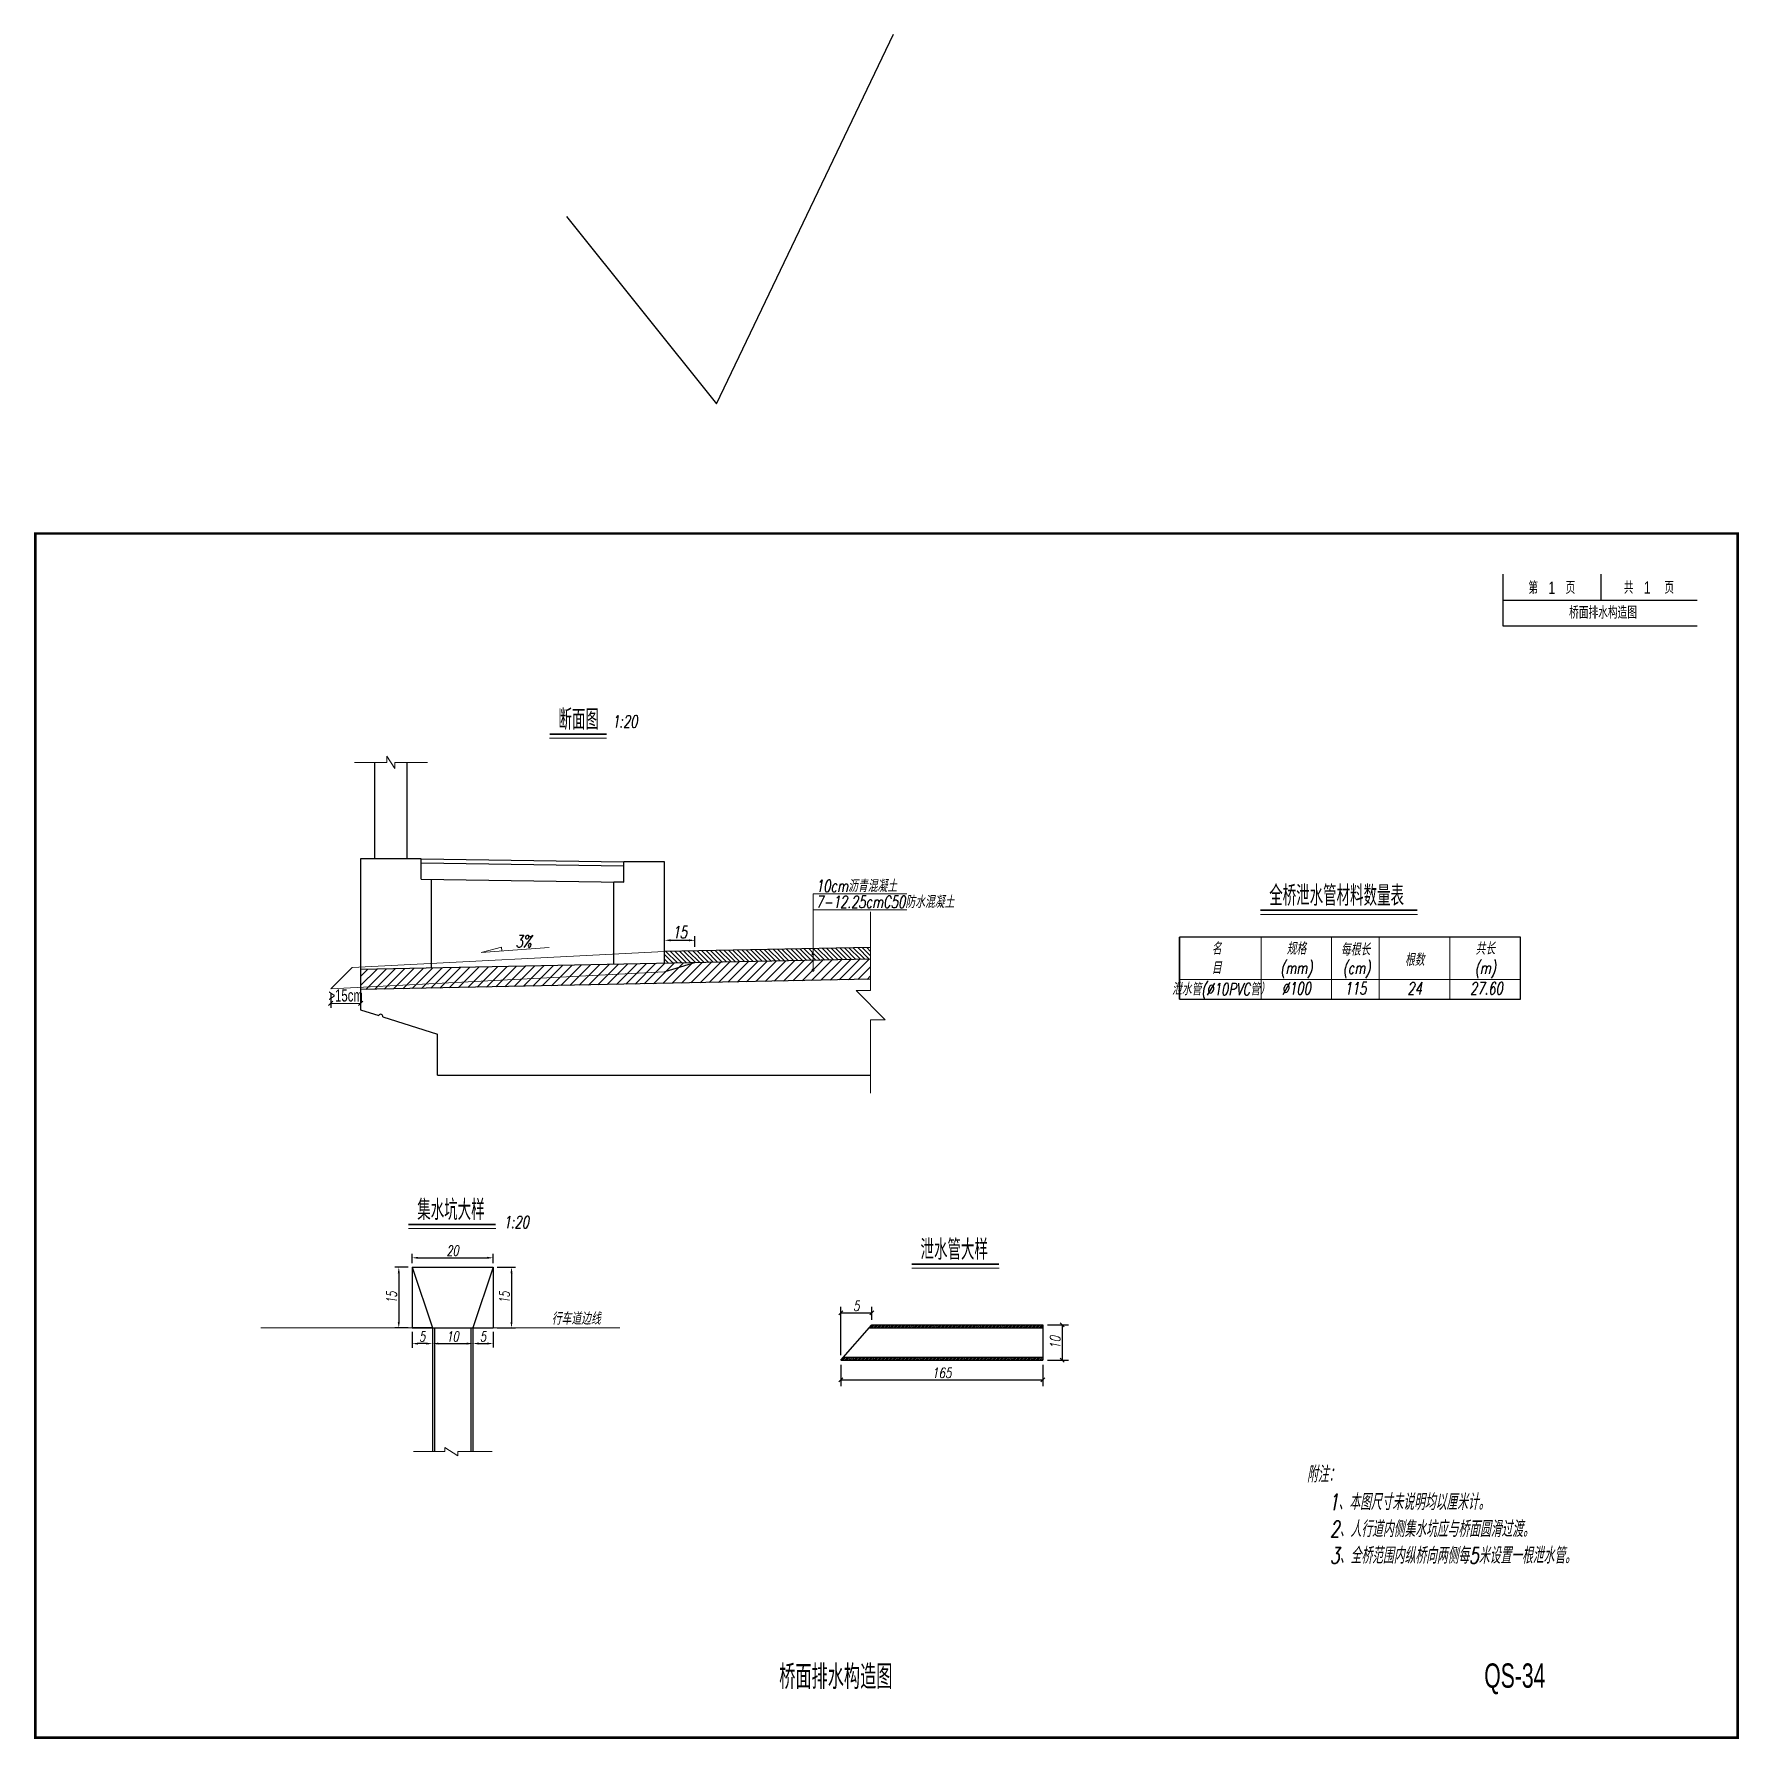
# Model space of a CAD drawing. Header units: millimetres. Extents: x -24082 to -8318, y -18393 to -12453.
# Drawn here: x -17978.4 to -17557.8, y -13047.4 to -12626.9 of the extents above; entities that cross this region are included whole.
import ezdxf
from ezdxf.enums import TextEntityAlignment as Align

# ---------------------------------------------------------------- set-up
doc = ezdxf.new("R2010")
doc.units = ezdxf.units.MM
doc.header["$LTSCALE"] = 12
for name, color, linetype in [('4', 4, 'Continuous'), ('SCHEME', 7, 'Continuous'), ('TK', 2, 'Continuous'), ('图框', 5, 'Continuous'), ('标注', 7, 'Continuous')]:
    doc.layers.add(name, color=color, linetype=linetype)
for name, color, linetype, lineweight in [('Dim', 7, 'Continuous', 18), ('尺寸标注', 1, 'Continuous', 13), ('结构线', 4, 'Continuous', 30), ('表格_文字', 3, 'Continuous', 13)]:
    doc.layers.add(name, color=color, linetype=linetype, lineweight=lineweight)
doc.styles.add('ffdb', font='italc1.shx', dxfattribs={"width": 0.7, "bigfont": 'fsdb.shx'})
doc.styles.add('FSDB', font='italc1.shx', dxfattribs={"width": 0.75, "bigfont": 'fsdb.shx'})
doc.styles.add('tk', font='fsdb_e.shx', dxfattribs={"width": 0.75, "bigfont": 'fsdb.shx'})
doc.styles.add('标注字体', font='italc1.shx', dxfattribs={"width": 0.75, "bigfont": 'fsdb.shx'})
doc.styles.add('样式 2', font='fsdb_e.shx', dxfattribs={"width": 0.7, "height": 3, "bigfont": 'fsdb.shx'})
doc.dimstyles.new('ISO-25_WS', dxfattribs={"dimscale": 0.707071, "dimtxt": 3, "dimasz": 1.5, "dimexe": 1.5, "dimexo": 1.5, "dimtad": 1, "dimtoh": 1, "dimdec": 0, "dimdsep": 46, "dimtxsty": '样式 2', "dimblk": 'OBLIQUE', "dimcen": 1.5, "dimclrd": 256, "dimclre": 256, "dimclrt": 3, "dimadec": 0, "dimazin": 0, "dimtfac": 1, "dimtdec": 0, "dimtofl": 0, "dimtmove": 0, "dimatfit": 2, "dimfxl": 1, "dimtolj": 1, "dimtzin": 0, "dimlwd": -1, "dimarcsym": 0})
doc.dimstyles.new('比例10', dxfattribs={"dimtxt": 2.5, "dimasz": 1.5, "dimexe": 1, "dimexo": 1, "dimgap": 0.5, "dimtad": 1, "dimdec": 1, "dimdsep": 46, "dimtxsty": 'ffdb', "dimcen": 0, "dimclrd": 3, "dimclre": 3, "dimclrt": 3, "dimadec": 0, "dimazin": 0, "dimtfac": 2.5, "dimtdec": 1, "dimtofl": 0, "dimtmove": 0, "dimatfit": 3, "dimfxl": 1, "dimtolj": 1, "dimtzin": 0, "dimarcsym": 0})
doc.dimstyles.new('比例20', dxfattribs={"dimtxt": 3, "dimasz": 1.5, "dimexe": 1, "dimexo": 1, "dimgap": 0.5, "dimtad": 1, "dimdec": 1, "dimlfac": 2, "dimdsep": 46, "dimtxsty": 'ffdb', "dimcen": 0, "dimclrd": 3, "dimclre": 3, "dimclrt": 3, "dimadec": 0, "dimazin": 0, "dimtfac": 2.5, "dimtdec": 1, "dimtofl": 0, "dimtmove": 0, "dimatfit": 3, "dimfxl": 1, "dimtolj": 1, "dimtzin": 0, "dimarcsym": 0})
doc.dimstyles.new('比例25', dxfattribs={"dimtxt": 2.5, "dimasz": 1, "dimexe": 1.5, "dimexo": 1.2, "dimgap": 0.5, "dimtad": 1, "dimdec": 1, "dimlfac": 2.5, "dimtxsty": 'FSDB', "dimblk": 'OBLIQUE', "dimcen": 0.09, "dimclrd": 3, "dimclre": 3, "dimclrt": 1, "dimazin": 2, "dimtfac": 1, "dimtdec": 1, "dimtofl": 0, "dimtmove": 2, "dimatfit": 3, "dimfxl": 1, "dimtolj": 1, "dimtzin": 0, "dimarcsym": 0})

msp = doc.modelspace()

# ---------------------------------------------------------------- texts
at = {"layer": '图框', "color": 0, "style": 'tk', "width": 0.75}
for s, p in [('第   1   页', (-17603.98, -12763.309)), ('共   1    页', (-17580.02, -12763.309)), ('桥面排水构造图', (-17591.336, -12769.449))]:
    msp.add_text(s, height=3.0393, dxfattribs=at).set_placement(p, align=Align.MIDDLE)
at = {"layer": '图框', "color": 0, "style": 'tk', "width": 0.7}
msp.add_text('桥面排水构造图', height=6, dxfattribs=at).set_placement((-17780.625, -13035.118), align=Align.CENTER)
at = {"layer": '图框', "color": 0, "style": 'tk', "width": 0.65}
msp.add_text('QS-34', height=6, dxfattribs=at).set_placement((-17620.646, -13034.797))
at = {"layer": '表格_文字', "width": 0.7}
for s, height, style, p in [('断面图', 5, 'ffdb', (-17849.06, -12798.496)), ('10cm沥青混凝土', 3, 'FSDB', (-17785.533, -12838.521)), ('全桥泄水管材料数量表', 5, 'ffdb', (-17673.696, -12841.925)), ('7-12.25cmC50防水混凝土', 3, 'FSDB', (-17785.533, -12842.458)), ('3%', 3, 'ffdb', (-17859.642, -12852.192)), ('集水坑大样', 5, 'ffdb', (-17883.9, -12919.434)), ('泄水管大样', 5, 'ffdb', (-17759.731, -12929.239)), ('行车道边线', 3, 'FSDB', (-17850.736, -12945.247))]:
    msp.add_text(s, height=height, dxfattribs=dict(at, style=style)).set_placement(p)
at = {"layer": '表格_文字', "ltscale": 10, "style": 'ffdb', "width": 0.7}
msp.add_text('1:20', height=3, dxfattribs=at).set_placement((-17832.7, -12796.466, 266.078), align=Align.MIDDLE_CENTER)
at = {"layer": '表格_文字', "style": 'FSDB', "width": 0.7}
for s, p in [('名', (-17686.683, -12853.981)), ('规格', (-17667.014, -12853.981)), ('每根长', (-17652.418, -12854.194)), ('根数', (-17637.823, -12856.756)), ('共长', (-17620.395, -12853.981)), ('目', (-17686.683, -12858.739)), ('(mm)', (-17667.014, -12858.739)), ('(cm)', (-17652.156, -12858.739)), ('(m)', (-17620.395, -12858.739)), ('%%c100', (-17667.014, -12863.801)), ('115', (-17652.418, -12863.801)), ('24', (-17637.823, -12863.801)), ('27.60', (-17620.129, -12863.801))]:
    msp.add_text(s, height=3, dxfattribs=at).set_placement(p, align=Align.CENTER)
for s, p in [('泄水管(%%c10PVC管）', (-17685.642, -12862.48, 638.587)), ('1:20', (-17859.486, -12919.954, 266.078))]:
    msp.add_text(s, height=3, dxfattribs=at).set_placement(p, align=Align.MIDDLE_CENTER)
at = {"layer": '表格_文字', "ltscale": 10, "style": '标注字体', "width": 0.7}
for s, p in [('附注：', (-17664.412, -12984.139)), ('1、本图尺寸未说明均以厘米计。', (-17659.035, -12990.973)), ('2、人行道内侧集水坑应与桥面圆滑过渡。', (-17658.735, -12997.639)), ('3、全桥范围内纵桥向两侧每5米设置一根泄水管。', (-17658.735, -13004.184))]:
    msp.add_text(s, height=4, dxfattribs=at).set_placement(p)

# ---------------------------------------------------------------- blocks, each defined once
blk = doc.blocks.new('_Oblique')
at = {"color": 0, "linetype": 'ByBlock', "lineweight": -2}
blk.add_line((-0.5, -0.5), (0.5, 0.5), dxfattribs=at)
blk = doc.blocks.new('*D544')
at = {"layer": 'Defpoints', "color": 0}
for p in [(-17729.58, -12945.27), (-17729.58, -12953.99), (-17724.76, -12953.99)]:
    blk.add_point(p, dxfattribs=at)
at = {"layer": '标注', "color": 3, "lineweight": -2}
for p, q in [((-17728.38, -12945.27), (-17723.26, -12945.27)), ((-17724.76, -12945.27), (-17724.76, -12953.99)), ((-17728.38, -12953.99), (-17723.26, -12953.99))]:
    blk.add_line(p, q, dxfattribs=at)
for p, rotation in [((-17724.76, -12945.27), 90), ((-17724.76, -12953.99), 270)]:
    blk.add_blockref('_Oblique', p, dxfattribs=dict(at, rotation=rotation))
at = {"layer": '标注', "color": 1, "insert": (-17726.51, -12949.63), "char_height": 2.5, "attachment_point": 5, "rotation": 90, "style": 'FSDB'}
blk.add_mtext('\\A1;10', dxfattribs=at)
blk = doc.blocks.new('*D545')
at = {"layer": 'Defpoints', "color": 0}
for p in [(-17865.17, -12928.75), (-17885.17, -12931.05), (-17865.17, -12931.05)]:
    blk.add_point(p, dxfattribs=at)
at = {"layer": '标注', "color": 3, "lineweight": -2}
for p, q in [((-17885.17, -12930.05), (-17885.17, -12927.75)), ((-17883.67, -12928.75), (-17866.67, -12928.75)), ((-17865.17, -12930.05), (-17865.17, -12927.75))]:
    blk.add_line(p, q, dxfattribs=at)
at = {"layer": '标注', "color": 3}
for points in [[(-17883.67, -12928.5), (-17883.67, -12929), (-17885.17, -12928.75)], [(-17866.67, -12928.5), (-17866.67, -12929), (-17865.17, -12928.75)]]:
    blk.add_solid(points, dxfattribs=at)
at = {"layer": '标注', "color": 3, "insert": (-17875.17, -12927), "char_height": 2.5, "attachment_point": 5, "style": 'ffdb'}
blk.add_mtext('\\A1;20', dxfattribs=at)
blk = doc.blocks.new('*D546')
at = {"layer": 'Defpoints', "color": 0}
for p in [(-17880.17, -12946.05), (-17870.17, -12946.05), (-17870.17, -12949.91)]:
    blk.add_point(p, dxfattribs=at)
at = {"layer": '标注', "color": 3, "lineweight": -2}
for p, q in [((-17880.17, -12947.05), (-17880.17, -12950.91)), ((-17878.67, -12949.91), (-17871.67, -12949.91)), ((-17870.17, -12947.05), (-17870.17, -12950.91))]:
    blk.add_line(p, q, dxfattribs=at)
at = {"layer": '标注', "color": 3}
for points in [[(-17878.67, -12949.66), (-17878.67, -12950.16), (-17880.17, -12949.91)], [(-17871.67, -12949.66), (-17871.67, -12950.16), (-17870.17, -12949.91)]]:
    blk.add_solid(points, dxfattribs=at)
at = {"layer": '标注', "color": 3, "insert": (-17875.17, -12948.16), "char_height": 2.5, "attachment_point": 5, "style": 'ffdb'}
blk.add_mtext('\\A1;10', dxfattribs=at)
blk = doc.blocks.new('*D547')
at = {"layer": 'Defpoints', "color": 0}
for p in [(-17865.17, -12931.05), (-17865.17, -12946.05), (-17860.64, -12946.05)]:
    blk.add_point(p, dxfattribs=at)
at = {"layer": '标注', "color": 3, "lineweight": -2}
for p, q in [((-17864.17, -12931.05), (-17859.64, -12931.05)), ((-17860.64, -12932.55), (-17860.64, -12944.55)), ((-17864.17, -12946.05), (-17859.64, -12946.05))]:
    blk.add_line(p, q, dxfattribs=at)
at = {"layer": '标注', "color": 3}
for points in [[(-17860.89, -12932.55), (-17860.39, -12932.55), (-17860.64, -12931.05)], [(-17860.89, -12944.55), (-17860.39, -12944.55), (-17860.64, -12946.05)]]:
    blk.add_solid(points, dxfattribs=at)
at = {"layer": '标注', "color": 3, "insert": (-17862.39, -12938.55), "char_height": 2.5, "attachment_point": 5, "rotation": 90, "style": 'ffdb'}
blk.add_mtext('\\A1;15', dxfattribs=at)
blk = doc.blocks.new('*D548')
at = {"layer": 'Defpoints', "color": 0}
for p in [(-17885.17, -12931.05), (-17888.45, -12946.05), (-17885.17, -12946.05)]:
    blk.add_point(p, dxfattribs=at)
at = {"layer": '标注', "color": 3, "lineweight": -2}
for p, q in [((-17886.17, -12931.05), (-17889.45, -12931.05)), ((-17888.45, -12932.55), (-17888.45, -12944.55)), ((-17886.17, -12946.05), (-17889.45, -12946.05))]:
    blk.add_line(p, q, dxfattribs=at)
at = {"layer": '标注', "color": 3}
for points in [[(-17888.7, -12932.55), (-17888.2, -12932.55), (-17888.45, -12931.05)], [(-17888.7, -12944.55), (-17888.2, -12944.55), (-17888.45, -12946.05)]]:
    blk.add_solid(points, dxfattribs=at)
at = {"layer": '标注', "color": 3, "insert": (-17890.2, -12938.55), "char_height": 2.5, "attachment_point": 5, "rotation": 90, "style": 'ffdb'}
blk.add_mtext('\\A1;15', dxfattribs=at)
blk = doc.blocks.new('*D549')
at = {"layer": 'Defpoints', "color": 0}
for p in [(-17870.17, -12946.05), (-17865.17, -12946.05), (-17865.17, -12949.9)]:
    blk.add_point(p, dxfattribs=at)
at = {"layer": '标注', "color": 3, "lineweight": -2}
for p, q in [((-17870.17, -12947.05), (-17870.17, -12950.9)), ((-17868.67, -12949.9), (-17866.67, -12949.9)), ((-17865.17, -12947.05), (-17865.17, -12950.9))]:
    blk.add_line(p, q, dxfattribs=at)
at = {"layer": '标注', "color": 3}
for points in [[(-17868.67, -12949.65), (-17868.67, -12950.15), (-17870.17, -12949.9)], [(-17866.67, -12949.65), (-17866.67, -12950.15), (-17865.17, -12949.9)]]:
    blk.add_solid(points, dxfattribs=at)
at = {"layer": '标注', "color": 3, "insert": (-17867.67, -12948.15), "char_height": 2.5, "attachment_point": 5, "style": 'ffdb'}
blk.add_mtext('\\A1;5', dxfattribs=at)
blk = doc.blocks.new('*D550')
at = {"layer": 'Defpoints', "color": 0}
for p in [(-17885.17, -12946.05), (-17880.17, -12946.05), (-17885.17, -12949.92)]:
    blk.add_point(p, dxfattribs=at)
at = {"layer": '标注', "color": 3, "lineweight": -2}
for p, q in [((-17885.17, -12947.05), (-17885.17, -12950.92)), ((-17881.67, -12949.92), (-17883.67, -12949.92)), ((-17880.17, -12947.05), (-17880.17, -12950.92))]:
    blk.add_line(p, q, dxfattribs=at)
at = {"layer": '标注', "color": 3}
for points in [[(-17883.67, -12949.67), (-17883.67, -12950.17), (-17885.17, -12949.92)], [(-17881.67, -12949.67), (-17881.67, -12950.17), (-17880.17, -12949.92)]]:
    blk.add_solid(points, dxfattribs=at)
at = {"layer": '标注', "color": 3, "insert": (-17882.67, -12948.17), "char_height": 2.5, "attachment_point": 5, "style": 'ffdb'}
blk.add_mtext('\\A1;5', dxfattribs=at)
blk = doc.blocks.new('*D540')
at = {"layer": 'Defpoints', "color": 0}
for p in [(-17822.89, -12850.62), (-17815.39, -12850.44), (-17815.39, -12853.05)]:
    blk.add_point(p, dxfattribs=at)
at = {"layer": '表格_文字', "color": 3, "lineweight": -2}
for p, q in [((-17822.89, -12849.62), (-17822.89, -12849.44)), ((-17821.39, -12850.44), (-17816.89, -12850.44)), ((-17815.39, -12852.05), (-17815.39, -12849.44))]:
    blk.add_line(p, q, dxfattribs=at)
at = {"layer": '表格_文字', "color": 3}
for points in [[(-17821.39, -12850.19), (-17821.39, -12850.69), (-17822.89, -12850.44)], [(-17816.89, -12850.19), (-17816.89, -12850.69), (-17815.39, -12850.44)]]:
    blk.add_solid(points, dxfattribs=at)
at = {"layer": '表格_文字', "color": 3, "insert": (-17819.14, -12848.44), "char_height": 3, "attachment_point": 5, "style": 'ffdb'}
blk.add_mtext('\\A1;15', dxfattribs=at)
blk = doc.blocks.new('*D541')
at = {"layer": 'Defpoints', "color": 0}
for p in [(-17905.23, -12862.44), (-17897.89, -12862.44), (-17897.89, -12866.01)]:
    blk.add_point(p, dxfattribs=at)
at = {"layer": '尺寸标注', "lineweight": -2}
for p, q in [((-17905.23, -12863.5), (-17905.23, -12867.07)), ((-17897.89, -12863.5), (-17897.89, -12867.07))]:
    blk.add_line(p, q, dxfattribs=at)
at = {"layer": '尺寸标注'}
blk.add_line((-17905.23, -12866.01), (-17897.89, -12866.01), dxfattribs=at)
at = {"layer": '尺寸标注', "xscale": 1.060606060606061, "yscale": 1.060606060606061, "zscale": 1.060606060606061, "rotation": 180}
blk.add_blockref('_Oblique', (-17905.23, -12866.01), dxfattribs=at)
at = {"layer": '尺寸标注', "xscale": 1.060606060606061, "yscale": 1.060606060606061, "zscale": 1.060606060606061}
blk.add_blockref('_Oblique', (-17897.89, -12866.01), dxfattribs=at)
at = {"layer": '尺寸标注', "color": 3, "insert": (-17901.56, -12864.06), "char_height": 3, "attachment_point": 5, "style": '样式 2'}
blk.add_mtext('\\A1;>15cm', dxfattribs=at)

# ---------------------------------------------------------------- dimensions: what is measured, and where the dimension line sits
at = {"layer": '尺寸标注'}
dim = msp.add_linear_dim(base=(-17897.891, -12866.005), p1=(-17905.23, -12862.441), p2=(-17897.891, -12862.441), text='>15cm', dimstyle='ISO-25_WS', dxfattribs=at)
dim.commit()
dim.dimension.update_dxf_attribs({"geometry": '*D541', "text_midpoint": (-17901.561, -12866.005), "dimtype": 160})
at = {"layer": '标注', "color": 7}
for base, p1, p2, picture, middle in [((-17865.173, -12928.754), (-17885.173, -12931.054), (-17865.173, -12931.054), '*D545', (-17875.173, -12927.004)), ((-17885.173, -12949.923), (-17880.173, -12946.054), (-17885.173, -12946.054), '*D550', (-17882.673, -12948.173)), ((-17870.173, -12949.908), (-17880.173, -12946.054), (-17870.173, -12946.054), '*D546', (-17875.173, -12948.158)), ((-17865.173, -12949.899), (-17870.173, -12946.054), (-17865.173, -12946.054), '*D549', (-17867.673, -12948.149))]:
    dim = msp.add_linear_dim(base=base, p1=p1, p2=p2, dimstyle='比例10', dxfattribs=at)
    dim.commit()
    dim.dimension.update_dxf_attribs({"geometry": picture, "text_midpoint": middle})
for base, p1, p2, picture, middle in [((-17888.446, -12946.054), (-17885.173, -12931.054), (-17885.173, -12946.054), '*D548', (-17890.196, -12938.554)), ((-17860.643, -12946.054), (-17865.173, -12931.054), (-17865.173, -12946.054), '*D547', (-17862.393, -12938.554))]:
    dim = msp.add_linear_dim(base=base, p1=p1, p2=p2, angle=90, dimstyle='比例10', dxfattribs=at)
    dim.commit()
    dim.dimension.update_dxf_attribs({"geometry": picture, "text_midpoint": middle})
for base, p2, text in [((-17771.761, -12942.333), (-17771.761, -12945.271), '5'), ((-17729.585, -12958.874), (-17729.585, -12953.988), '165')]:
    msp.add_linear_dim(base=base, p1=(-17779.399, -12953.988), p2=p2, text=text, dimstyle='比例25', dxfattribs=at).render()
dim = msp.add_linear_dim(base=(-17724.764, -12953.988), p1=(-17729.585, -12945.271), p2=(-17729.585, -12953.988), angle=90, text='10', dimstyle='比例25', dxfattribs=at)
dim.commit()
dim.dimension.update_dxf_attribs({"geometry": '*D544', "text_midpoint": (-17726.514, -12949.629)})
at = {"layer": '表格_文字'}
dim = msp.add_linear_dim(base=(-17815.391, -12850.435), p1=(-17822.891, -12850.618), p2=(-17815.391, -12853.054), dimstyle='比例20', dxfattribs=at)
dim.commit()
dim.dimension.update_dxf_attribs({"geometry": '*D540', "text_midpoint": (-17819.141, -12848.435)})

# ---------------------------------------------------------------- hatches: boundary and pattern name
at = {"ltscale": 10}
h = msp.add_hatch(color=256, dxfattribs=at)
edge = h.paths.add_edge_path()
edge.add_arc((-17786.258, -12853.82), 0.22, 0, 360)
h = msp.add_hatch(color=256, dxfattribs=at)
edge = h.paths.add_edge_path()
edge.add_arc((-17786.258, -12857.819), 0.22, 0, 360)
at = {"layer": '表格_文字'}
h = msp.add_hatch(dxfattribs=at)
h.set_pattern_fill('ANSI31', color=256, scale=0.5, angle=90, style=0)
h.set_pattern_definition([(135, (-21783.9525, -12779.0932), (-0.561266, -0.561266), [])])
h.paths.add_polyline_path([(-17822.891, -12856.092), (-17786.258, -12855.354), (-17786.258, -12854.04, -0.4142136), (-17786.478, -12853.82, -0.4142136), (-17786.258, -12853.6), (-17786.258, -12852.46), (-17822.891, -12853.198)])
h.paths.add_polyline_path([(-17786.258, -12855.354), (-17772.041, -12855.068), (-17772.041, -12852.174), (-17786.258, -12852.46), (-17786.258, -12853.6, -0.4142136), (-17786.038, -12853.82, -0.4142136), (-17786.258, -12854.04)])
h = msp.add_hatch(dxfattribs=at)
h.set_pattern_fill('ANSI31', color=256, scale=0.5, style=0)
h.set_pattern_definition([(45, (-27990.9959, 18509.3834), (-1.122532015, 1.122532015), [])])
h.paths.add_polyline_path([(-17822.891, -12856.092), (-17897.891, -12859.951), (-17897.891, -12862.596), (-17772.041, -12860.061), (-17772.041, -12855.068)])
h.paths.add_polyline_path([(-17822.891, -12856.092), (-17897.891, -12857.603), (-17897.891, -12859.951)])
at = {"layer": '表格_文字', "ltscale": 10}
h = msp.add_hatch(dxfattribs=at)
h.set_pattern_fill('ANSI31', color=256, scale=0.1, style=0)
h.set_pattern_definition([(45, (-25145.16407, -10615.30793), (-0.224506403, 0.224506403), [])])
h.paths.add_polyline_path([(-17729.585, -12945.271), (-17771.761, -12945.271), (-17772.401, -12946.001), (-17729.585, -12946.001)])
h.paths.add_polyline_path([(-17729.585, -12953.257), (-17778.759, -12953.257), (-17779.399, -12953.988), (-17729.585, -12953.988)])

# ---------------------------------------------------------------- linework, layer by layer
at = {"color": 1, "ltscale": 10}
for p, q in [((-17810.034, -12718.146), (-17766.373, -12626.911)), ((-17847.08, -12671.868), (-17810.034, -12718.146))]:
    msp.add_line(p, q, dxfattribs=at)
msp.add_line((-17978.125, -12750.118), (-17978.125, -13047.118))
msp.add_line((-17978.125, -12750.118), (-17978.125, -13047.118))
at = {"const_width": 0.6}
msp.add_lwpolyline([(-17978.125, -12750.118), (-17558.125, -12750.118), (-17558.125, -13047.118), (-17978.125, -13047.118)], close=True, dxfattribs=at)
at = {"color": 2, "linetype": 'Continuous'}
msp.add_lwpolyline([(-17978.125, -12750.118), (-17978.125, -13047.118)], dxfattribs=at)
msp.add_lwpolyline([(-17978.125, -12750.118), (-17978.125, -13047.118)], dxfattribs=at)
at = {"ltscale": 10}
for centre in [(-17786.258, -12853.82), (-17786.258, -12857.819)]:
    msp.add_circle(centre, 0.22, dxfattribs=at)
for centre, start, end in [((-17786.258, -12853.82), 90, 180), ((-17786.258, -12853.82), 180, 270), ((-17786.258, -12857.819), 90, 180), ((-17786.258, -12857.819), 180, 270)]:
    msp.add_arc(centre, 0.22, start, end, dxfattribs=at)
at = {"layer": '4', "linetype": 'Continuous'}
msp.add_line((-17978.125, -13047.118), (-17978.125, -12750.118), dxfattribs=at)
at = {"layer": 'Dim', "color": 6}
msp.add_line((-17978.125, -12750.118), (-17978.125, -13047.118), dxfattribs=at)
at = {"layer": 'Dim', "linetype": 'Continuous'}
msp.add_lwpolyline([(-17899.391, -12806.552), (-17891.391, -12806.552), (-17891.391, -12805.052), (-17889.391, -12808.052), (-17889.391, -12806.552), (-17881.391, -12806.552)], dxfattribs=at)
at = {"layer": 'SCHEME', "color": 0}
msp.add_line((-17978.125, -12750.118), (-17978.125, -13047.118), dxfattribs=at)
at = {"layer": 'TK', "color": 1, "linetype": 'Continuous'}
msp.add_line((-17815.286, -12855.939), (-17822.814, -12858.201), dxfattribs=at)
at = {"layer": '图框', "color": 1}
msp.add_line((-17616.067, -12760.118), (-17616.067, -12769.251), dxfattribs=at)
at = {"layer": '图框', "color": 0}
for p, q in [((-17616.067, -12760.118), (-17616.067, -12772.88)), ((-17591.892, -12760.118), (-17591.892, -12766.499)), ((-17616.067, -12766.499), (-17568.147, -12766.499)), ((-17616.067, -12772.88), (-17568.147, -12772.88))]:
    msp.add_line(p, q, dxfattribs=at)
msp.add_lwpolyline([(-17978.125, -12750.118), (-17558.125, -12750.118), (-17558.125, -13047.118), (-17978.125, -13047.118)], close=True, dxfattribs=at)
at = {"layer": '标注', "color": 7}
for q in [(-17885.173, -12946.054), (-17870.173, -12946.054)]:
    msp.add_line((-17880.173, -12946.054), q, dxfattribs=at)
at = {"layer": '标注', "color": 1}
msp.add_line((-17870.173, -12946.054), (-17865.173, -12946.054), dxfattribs=at)
at = {"layer": '结构线', "color": 1, "linetype": 'Continuous'}
for p, q in [((-17894.391, -12830.342), (-17894.391, -12806.552)), ((-17886.391, -12830.342), (-17886.391, -12806.552)), ((-17882.891, -12830.342), (-17897.891, -12830.342)), ((-17897.891, -12830.342), (-17897.891, -12867.596)), ((-17882.891, -12830.342), (-17832.891, -12831.092)), ((-17882.891, -12835.342), (-17882.891, -12830.342)), ((-17882.891, -12831.342), (-17832.891, -12832.092)), ((-17822.891, -12831.092), (-17832.891, -12831.092)), ((-17832.891, -12836.092), (-17832.891, -12831.092)), ((-17822.891, -12856.092), (-17822.891, -12831.092)), ((-17882.891, -12835.342), (-17832.891, -12836.092)), ((-17880.391, -12857.251), (-17880.391, -12835.38)), ((-17835.391, -12856.344), (-17835.391, -12836.092)), ((-17832.891, -12836.092), (-17835.391, -12836.092)), ((-17772.041, -12852.174), (-17822.891, -12853.198)), ((-17695.842, -12864.958), (-17695.842, -12849.664)), ((-17695.842, -12849.664), (-17695.842, -12864.958)), ((-17611.682, -12849.664), (-17695.842, -12849.664)), ((-17611.682, -12864.958), (-17611.682, -12849.664)), ((-17611.682, -12864.958), (-17611.682, -12849.664)), ((-17772.041, -12855.068), (-17897.891, -12857.603)), ((-17772.041, -12860.061), (-17897.891, -12862.596)), ((-17695.842, -12864.958), (-17611.682, -12864.958)), ((-17695.842, -12864.958), (-17611.682, -12864.958)), ((-17897.891, -12867.596), (-17893.368, -12869.024)), ((-17892.414, -12869.326), (-17878.891, -12873.596)), ((-17878.891, -12883.662), (-17878.891, -12873.596)), ((-17878.891, -12883.662), (-17772.041, -12883.662)), ((-17885.173, -12931.054), (-17865.173, -12931.054)), ((-17885.173, -12931.054), (-17880.173, -12946.054)), ((-17885.173, -12931.054), (-17885.173, -12946.054)), ((-17865.173, -12931.054), (-17870.173, -12946.054)), ((-17865.173, -12931.054), (-17865.173, -12946.054)), ((-17885.173, -12946.054), (-17865.173, -12946.054)), ((-17880.173, -12946.054), (-17880.173, -12976.552)), ((-17879.673, -12946.054), (-17879.673, -12976.552)), ((-17870.673, -12946.054), (-17870.673, -12976.552)), ((-17870.173, -12946.054), (-17870.173, -12976.552)), ((-17779.399, -12953.988), (-17771.761, -12945.271)), ((-17772.401, -12946.001), (-17729.585, -12946.001)), ((-17771.761, -12945.271), (-17729.585, -12945.271)), ((-17729.585, -12945.271), (-17729.585, -12953.988)), ((-17779.399, -12953.988), (-17729.585, -12953.988)), ((-17778.759, -12953.257), (-17729.585, -12953.257))]:
    msp.add_line(p, q, dxfattribs=at)
msp.add_arc((-17892.891, -12869.175), 0.5, 342.47443, 162.47443, dxfattribs=at)
at = {"layer": '表格_文字', "ltscale": 10}
for p, q in [((-17851.242, -12800.605), (-17837.168, -12800.605)), ((-17675.878, -12844.035), (-17637.16, -12844.035)), ((-17886.059, -12921.544), (-17864.521, -12921.544)), ((-17761.89, -12931.348), (-17740.352, -12931.348))]:
    msp.add_line(p, q, dxfattribs=at)
at = {"layer": '表格_文字'}
for p, q in [((-17786.258, -12857.599), (-17786.258, -12838.995)), ((-17786.258, -12838.995), (-17763.075, -12838.995)), ((-17786.258, -12842.933), (-17763.075, -12842.933)), ((-17772.041, -12862.842), (-17772.041, -12843.384)), ((-17822.891, -12853.198), (-17899.952, -12857.163)), ((-17868.118, -12853.429), (-17863.119, -12852.151)), ((-17868.118, -12853.429), (-17851.31, -12852.239)), ((-17863.119, -12852.151), (-17863.054, -12853.071)), ((-17822.891, -12851.086), (-17822.891, -12856.092)), ((-17675.727, -12864.958), (-17675.727, -12849.664)), ((-17658.3, -12864.958), (-17658.3, -12849.664)), ((-17646.536, -12864.958), (-17646.536, -12849.664)), ((-17629.109, -12864.958), (-17629.109, -12849.664)), ((-17629.109, -12864.958), (-17629.109, -12849.664)), ((-17899.952, -12857.163), (-17905.23, -12862.441)), ((-17822.891, -12858.205), (-17905.23, -12862.441)), ((-17695.842, -12860.145), (-17611.682, -12860.145)), ((-17772.041, -12862.842), (-17775.621, -12862.842)), ((-17775.621, -12862.842), (-17768.461, -12870.066)), ((-17772.041, -12888.132), (-17772.041, -12870.066)), ((-17772.041, -12870.066), (-17768.461, -12870.066)), ((-17833.934, -12946.054), (-17922.464, -12946.054)), ((-17884.838, -12976.552), (-17877.109, -12976.552)), ((-17877.109, -12976.552), (-17877.109, -12975.525)), ((-17877.109, -12975.525), (-17873.871, -12977.579)), ((-17873.871, -12976.552), (-17873.871, -12977.579)), ((-17873.871, -12976.552), (-17865.38, -12976.552))]:
    msp.add_line(p, q, dxfattribs=at)
at = {"layer": '表格_文字', "ltscale": 10, "const_width": 0.4}
for points in [[(-17851.242, -12799.605), (-17837.168, -12799.605)], [(-17675.878, -12843.035), (-17637.16, -12843.035)], [(-17886.059, -12920.544), (-17864.521, -12920.544)], [(-17761.89, -12930.348), (-17740.352, -12930.348)]]:
    msp.add_lwpolyline(points, dxfattribs=at)

msp.set_redraw_order([(e.dxf.handle, doc.entitydb.next_handle()) for e in msp.query("TEXT MTEXT ATTDEF DIMENSION ARC_DIMENSION")])  # texts and dimensions are drawn at this point

doc.saveas('drawing.dxf')
